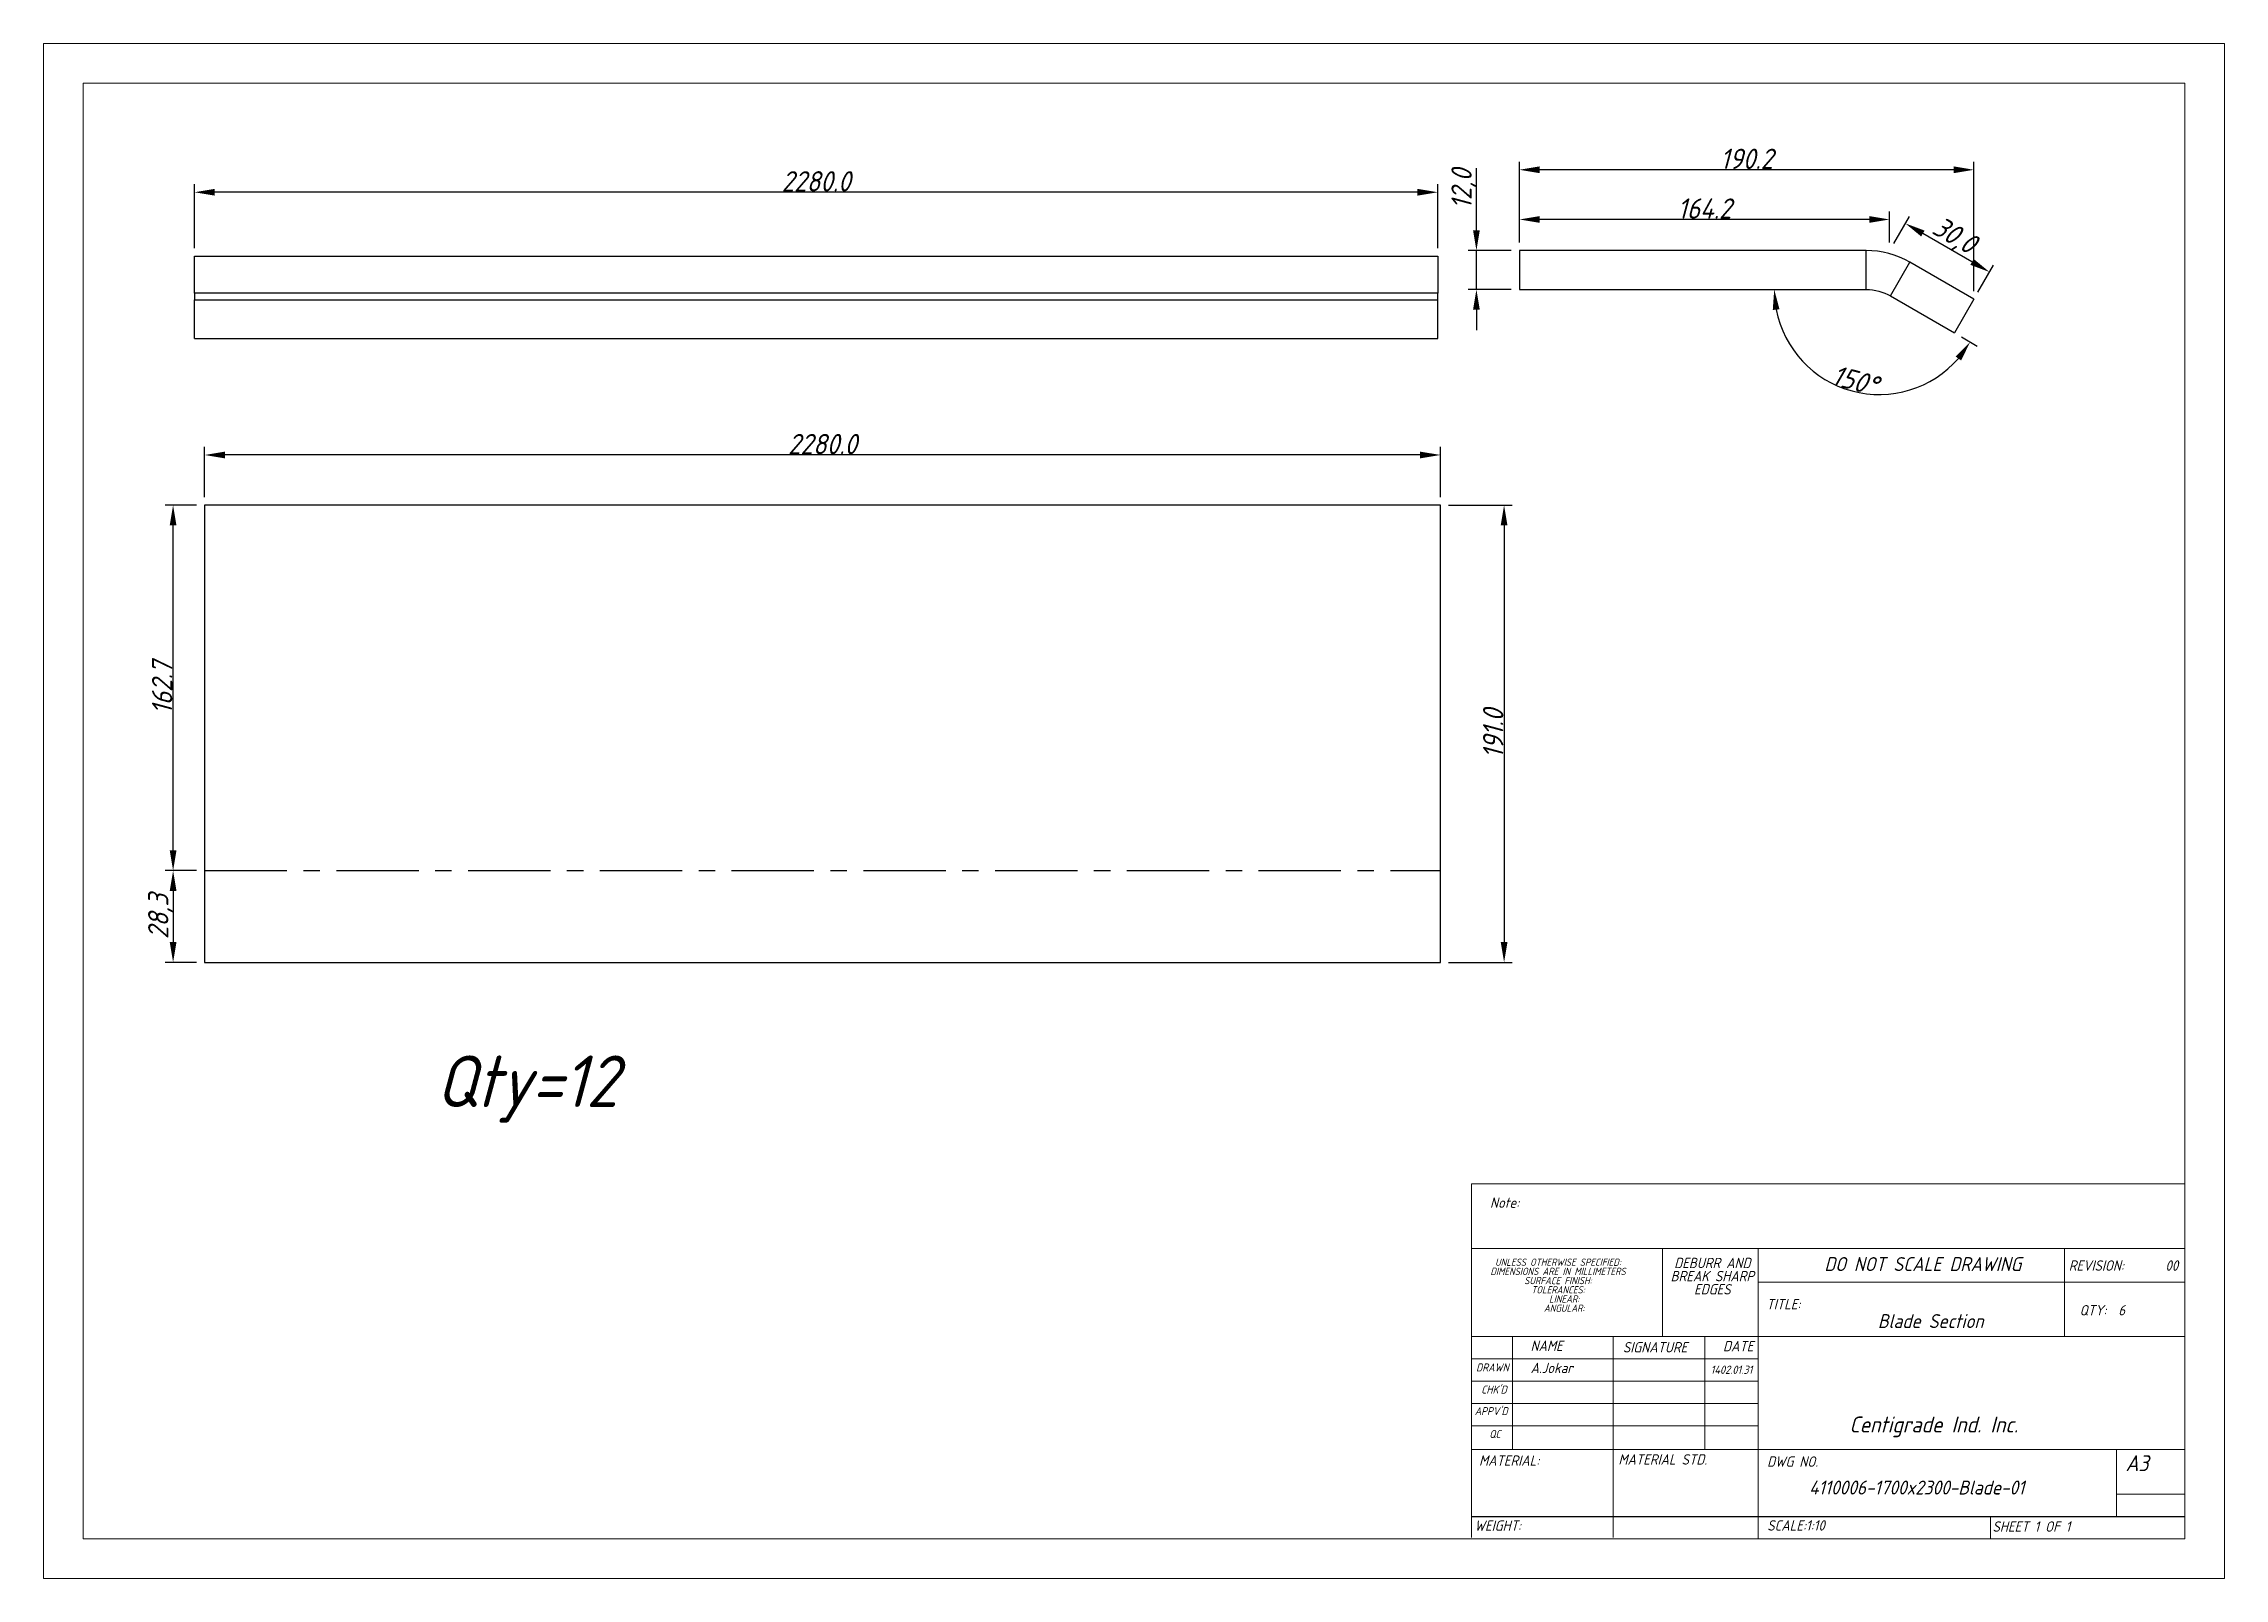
# Model space of a CAD drawing. Header units: millimetres. Extents: x -1142 to 2568, y 2116 to 2589.
# Drawn here: x 1895 to 2568, y 2116 to 2589 of the extents above; entities that cross this region are included whole.
import ezdxf

# ---------------------------------------------------------------- set-up
doc = ezdxf.new("R2010")
doc.units = ezdxf.units.MM
doc.header["$LTSCALE"] = 2
doc.header["$PDSIZE"] = -1
doc.linetypes.add('CENTERX2', pattern=[20.32, 12.7, -2.54, 2.54, -2.54])
doc.linetypes.add('SLD-Solid', pattern=[0])
doc.styles.add('GENISO', font='geniso.shx', dxfattribs={"oblique": 15})
doc.dimstyles.new('Scale', dxfattribs={"dimscale": 2.5, "dimtxt": 2.5, "dimasz": 2.5, "dimexe": 1, "dimexo": 1, "dimgap": 0.1, "dimtad": 1, "dimdec": 1, "dimzin": 0, "dimtxsty": 'GENISO', "dimcen": 2.5, "dimclrd": 1, "dimclre": 1, "dimclrt": 256, "dimadec": 0, "dimazin": 0, "dimtfac": 1, "dimtdec": 1, "dimtmove": 0, "dimatfit": 3, "dimfxl": 1, "dimtzin": 0, "dimlwd": -1, "dimlwe": -1, "dimarcsym": 0})

msp = doc.modelspace()

# ---------------------------------------------------------------- texts
at = {"style": 'GENISO', "oblique": 15}
msp.add_text('Qty=12', height=15.911, dxfattribs=at).set_placement((2016.4, 2261.02))
at = {"attachment_point": 5, "style": 'GENISO'}
for s, insert, char_height in [('Note:', (2346.08, 2231.53), 3.196), ('UNLESS OTHERWISE SPECIFIED:', (2362.55, 2213.17), 2.237), ('DEBURR AND', (2410.15, 2212.93), 3.196), ('DO NOT SCALE DRAWING', (2475.08, 2212.59), 4.302), ('REVISION:       00', (2536.97, 2212.14), 3.1958), ('DIMENSIONS ARE IN MILLIMETERS', (2362.55, 2210.34), 2.237), ('SURFACE FINISH:', (2362.55, 2207.5), 2.237), ('BREAK SHARP', (2410.15, 2208.88), 3.1958), ('EDGES', (2410.15, 2204.82), 3.196), ('TOLERANCES:', (2362.55, 2204.66), 2.237), ('ANGULAR:', (2364.47, 2198.99), 2.237), ('LINEAR:', (2364.47, 2201.83), 2.237), ('TITLE:', (2432.09, 2200.25), 3.196), ('QTY:  6', (2530.45, 2198.36), 3.196), ('Blade Section', (2477.5, 2195.01), 4.302), ('NAME', (2359.04, 2187.39), 3.196), ('SIGNATURE', (2392.5, 2186.94), 3.196), ('DATE', (2418.13, 2187.29), 3.196), ('DRAWN', (2342.32, 2180.72), 2.458), ('A.Jokar', (2360.61, 2180.56), 3.196), ('1402.01.31', (2416.06, 2180.01), 2.557), ("CHK'D", (2342.8, 2173.88), 2.458), ("APPV'D", (2341.93, 2167.24), 2.458), ('QC', (2343.1, 2160.19), 2.458), ('Centigrade Ind. Inc.', (2478.44, 2162.38), 4.9166), ('MATERIAL:', (2347.48, 2151.99), 3.196), ('MATERIAL STD.', (2394.85, 2152.35), 3.1958), ('DWG NO.', (2434.9, 2151.68), 3.196), ('A3', (2541.15, 2151.18), 4.917), ('4110006-1700x2300-Blade-01', (2473.2, 2143.68), 4.302), ('WEIGHT:', (2343.97, 2131.92), 3.196), ('SCALE:1:10', (2435.96, 2131.99), 3.196), ('SHEET 1 OF 1', (2508.58, 2131.65), 3.1958)]:
    msp.add_mtext(s, dxfattribs=dict(at, insert=insert, char_height=char_height))

# ---------------------------------------------------------------- blocks, each defined once
blk = doc.blocks.new('*D43')
at = {"color": 1, "transparency": 16777216}
for p, q in [((1941.95, 2525.88), (1941.95, 2545.63)), ((2319.21, 2543.13), (1948.2, 2543.13)), ((2325.46, 2525.88), (2325.46, 2545.63))]:
    blk.add_line(p, q, dxfattribs=at)
for points in [[(1948.2, 2544.18), (1948.2, 2542.09), (1941.95, 2543.13)], [(2319.21, 2544.18), (2319.21, 2542.09), (2325.46, 2543.13)]]:
    blk.add_solid(points, dxfattribs=at)
at = {"layer": 'Defpoints', "color": 0, "transparency": 16777216}
for p in [(1941.95, 2543.13), (1941.95, 2523.38), (2325.46, 2523.38)]:
    blk.add_point(p, dxfattribs=at)
at = {"transparency": 16777216, "insert": (2133.7, 2546.51), "char_height": 6.25, "attachment_point": 5, "style": 'GENISO'}
blk.add_mtext('2280.0', dxfattribs=at)
blk = doc.blocks.new('*D44')
at = {"color": 1, "transparency": 16777216}
for p, q in [((2350.63, 2527.65), (2350.63, 2552.56)), ((2484.58, 2550.06), (2356.88, 2550.06)), ((2490.83, 2512.65), (2490.83, 2552.56))]:
    blk.add_line(p, q, dxfattribs=at)
for points in [[(2356.88, 2551.11), (2356.88, 2549.02), (2350.63, 2550.06)], [(2484.58, 2551.11), (2484.58, 2549.02), (2490.83, 2550.06)]]:
    blk.add_solid(points, dxfattribs=at)
at = {"layer": 'Defpoints', "color": 0, "transparency": 16777216}
for p in [(2350.63, 2550.06), (2350.63, 2525.15), (2490.83, 2510.15)]:
    blk.add_point(p, dxfattribs=at)
at = {"transparency": 16777216, "insert": (2420.73, 2553.44), "char_height": 6.25, "attachment_point": 5, "style": 'GENISO'}
blk.add_mtext('190.2', dxfattribs=at)
blk = doc.blocks.new('*D45')
at = {"color": 1, "transparency": 16777216}
for p, q in [((2466.09, 2527.32), (2470.93, 2535.69)), ((2490.25, 2521.65), (2475.1, 2530.4)), ((2492.08, 2512.32), (2496.91, 2520.69))]:
    blk.add_line(p, q, dxfattribs=at)
for points in [[(2475.62, 2531.31), (2474.57, 2529.5), (2469.68, 2533.53)], [(2490.77, 2522.56), (2489.73, 2520.75), (2495.66, 2518.53)]]:
    blk.add_solid(points, dxfattribs=at)
at = {"layer": 'Defpoints', "color": 0, "transparency": 16777216}
for p in [(2469.68, 2533.53), (2464.84, 2525.15), (2490.83, 2510.15)]:
    blk.add_point(p, dxfattribs=at)
at = {"transparency": 16777216, "insert": (2484.59, 2529.36), "char_height": 6.25, "attachment_point": 5, "rotation": 330, "style": 'GENISO'}
blk.add_mtext('30,0', dxfattribs=at)
blk = doc.blocks.new('*D46')
at = {"color": 1, "transparency": 16777216}
for p, q in [((2350.63, 2527.65), (2350.63, 2537.24)), ((2464.84, 2527.65), (2464.84, 2537.24)), ((2458.59, 2534.74), (2356.88, 2534.74))]:
    blk.add_line(p, q, dxfattribs=at)
for points in [[(2356.88, 2535.78), (2356.88, 2533.7), (2350.63, 2534.74)], [(2458.59, 2535.78), (2458.59, 2533.7), (2464.84, 2534.74)]]:
    blk.add_solid(points, dxfattribs=at)
at = {"layer": 'Defpoints', "color": 0, "transparency": 16777216}
for p in [(2350.63, 2534.74), (2350.63, 2525.15), (2464.84, 2525.15)]:
    blk.add_point(p, dxfattribs=at)
at = {"transparency": 16777216, "insert": (2407.74, 2538.11), "char_height": 6.25, "attachment_point": 5, "style": 'GENISO'}
blk.add_mtext('164.2', dxfattribs=at)
blk = doc.blocks.new('*D47')
at = {"color": 1, "transparency": 16777216}
for p, q in [((2337.38, 2531.4), (2337.38, 2550.59)), ((2348.13, 2525.15), (2334.88, 2525.15)), ((2337.38, 2513.15), (2337.38, 2525.15)), ((2348.13, 2513.15), (2334.88, 2513.15)), ((2337.38, 2506.9), (2337.38, 2500.65))]:
    blk.add_line(p, q, dxfattribs=at)
for points in [[(2336.34, 2531.4), (2338.42, 2531.4), (2337.38, 2525.15)], [(2336.34, 2506.9), (2338.42, 2506.9), (2337.38, 2513.15)]]:
    blk.add_solid(points, dxfattribs=at)
at = {"layer": 'Defpoints', "color": 0, "transparency": 16777216}
for p in [(2337.38, 2525.15), (2350.63, 2525.15), (2350.63, 2513.15)]:
    blk.add_point(p, dxfattribs=at)
at = {"transparency": 16777216, "insert": (2333.53, 2544.12), "char_height": 6.25, "attachment_point": 5, "rotation": 90, "style": 'GENISO'}
blk.add_mtext('12,0', dxfattribs=at)
blk = doc.blocks.new('*D48')
at = {"color": 1, "transparency": 16777216}
blk.add_line((2486.99, 2498.51), (2491.85, 2495.7), dxfattribs=at)
blk.add_arc((2461.63, 2513.15), 32.39, 191.07176, 318.92824, dxfattribs=at)
for points in [[(2428.8, 2506.83), (2430.88, 2507.03), (2429.24, 2513.15)], [(2485.2, 2492.47), (2486.9, 2491.26), (2489.68, 2496.95)]]:
    blk.add_solid(points, dxfattribs=at)
at = {"layer": 'Defpoints', "color": 0, "transparency": 16777216}
for p in [(2350.63, 2513.15), (2457.61, 2513.15), (2465.11, 2511.14), (2484.83, 2499.76), (2440.81, 2488.34)]:
    blk.add_point(p, dxfattribs=at)
at = {"transparency": 16777216, "insert": (2454.12, 2485.12), "char_height": 6.25, "attachment_point": 5, "rotation": 345, "style": 'GENISO'}
blk.add_mtext('150°', dxfattribs=at)
blk = doc.blocks.new('*D49')
at = {"color": 1, "transparency": 16777216}
for p, q in [((2328.78, 2446.64), (2348.42, 2446.64)), ((2345.92, 2440.39), (2345.92, 2311.89)), ((2328.78, 2305.64), (2348.42, 2305.64))]:
    blk.add_line(p, q, dxfattribs=at)
for points in [[(2344.88, 2440.39), (2346.96, 2440.39), (2345.92, 2446.64)], [(2344.88, 2311.89), (2346.96, 2311.89), (2345.92, 2305.64)]]:
    blk.add_solid(points, dxfattribs=at)
at = {"layer": 'Defpoints', "color": 0, "transparency": 16777216}
for p in [(2326.28, 2446.64), (2326.28, 2305.64), (2345.92, 2305.64)]:
    blk.add_point(p, dxfattribs=at)
at = {"transparency": 16777216, "insert": (2342.55, 2376.14), "char_height": 6.25, "attachment_point": 5, "rotation": 90, "style": 'GENISO'}
blk.add_mtext('191.0', dxfattribs=at)
blk = doc.blocks.new('*D50')
at = {"color": 1, "transparency": 16777216}
for p, q in [((1945.09, 2449.14), (1945.09, 2464.61)), ((2320.03, 2462.11), (1951.34, 2462.11)), ((2326.28, 2449.14), (2326.28, 2464.61))]:
    blk.add_line(p, q, dxfattribs=at)
for points in [[(1951.34, 2463.15), (1951.34, 2461.07), (1945.09, 2462.11)], [(2320.03, 2463.15), (2320.03, 2461.07), (2326.28, 2462.11)]]:
    blk.add_solid(points, dxfattribs=at)
at = {"layer": 'Defpoints', "color": 0, "transparency": 16777216}
for p in [(1945.09, 2462.11), (1945.09, 2446.64), (2326.28, 2446.64)]:
    blk.add_point(p, dxfattribs=at)
at = {"transparency": 16777216, "insert": (2135.68, 2465.48), "char_height": 6.25, "attachment_point": 5, "style": 'GENISO'}
blk.add_mtext('2280.0', dxfattribs=at)
blk = doc.blocks.new('*D51')
at = {"color": 1, "transparency": 16777216}
for p, q in [((1942.59, 2333.94), (1932.87, 2333.94)), ((1935.37, 2327.69), (1935.37, 2311.89)), ((1942.59, 2305.64), (1932.87, 2305.64))]:
    blk.add_line(p, q, dxfattribs=at)
for points in [[(1934.33, 2327.69), (1936.41, 2327.69), (1935.37, 2333.94)], [(1934.33, 2311.89), (1936.41, 2311.89), (1935.37, 2305.64)]]:
    blk.add_solid(points, dxfattribs=at)
at = {"layer": 'Defpoints', "color": 0, "transparency": 16777216}
for p in [(1945.09, 2333.94), (1935.37, 2305.64), (1945.09, 2305.64)]:
    blk.add_point(p, dxfattribs=at)
at = {"transparency": 16777216, "insert": (1931.52, 2319.79), "char_height": 6.25, "attachment_point": 5, "rotation": 90, "style": 'GENISO'}
blk.add_mtext('28,3', dxfattribs=at)
blk = doc.blocks.new('*D52')
at = {"color": 1, "transparency": 16777216}
for p, q in [((1942.59, 2446.64), (1932.87, 2446.64)), ((1935.37, 2340.19), (1935.37, 2440.39)), ((1942.59, 2333.94), (1932.87, 2333.94))]:
    blk.add_line(p, q, dxfattribs=at)
for points in [[(1934.33, 2440.39), (1936.41, 2440.39), (1935.37, 2446.64)], [(1934.33, 2340.19), (1936.41, 2340.19), (1935.37, 2333.94)]]:
    blk.add_solid(points, dxfattribs=at)
at = {"layer": 'Defpoints', "color": 0, "transparency": 16777216}
for p in [(1935.37, 2446.64), (1945.09, 2446.64), (1945.09, 2333.94)]:
    blk.add_point(p, dxfattribs=at)
at = {"transparency": 16777216, "insert": (1931.99, 2390.29), "char_height": 6.25, "attachment_point": 5, "rotation": 90, "style": 'GENISO'}
blk.add_mtext('162.7', dxfattribs=at)

# ---------------------------------------------------------------- dimensions: what is measured, and where the dimension line sits
for base, p1, p2, text, picture, middle in [((2350.63, 2550.06), (2490.83, 2510.15), (2350.63, 2525.15), '190.2', '*D44', (2420.73, 2553.44)), ((1941.95, 2543.13), (2325.46, 2523.38), (1941.95, 2523.38), '2280.0', '*D43', (2133.7, 2546.51)), ((2350.63, 2534.74), (2464.84, 2525.15), (2350.63, 2525.15), '164.2', '*D46', (2407.74, 2538.11)), ((1945.09, 2462.11), (2326.28, 2446.64), (1945.09, 2446.64), '2280.0', '*D50', (2135.68, 2465.48))]:
    dim = msp.add_linear_dim(base=base, p1=p1, p2=p2, text=text, dimstyle='Scale')
    dim.commit()
    dim.dimension.update_dxf_attribs({"geometry": picture, "text_midpoint": middle})
for base, p1, p2, picture, middle in [((2337.38, 2525.15), (2350.63, 2513.15), (2350.63, 2525.15), '*D47', (2333.53, 2544.12)), ((1935.37, 2305.64), (1945.09, 2333.94), (1945.09, 2305.64), '*D51', (1931.52, 2319.79))]:
    dim = msp.add_linear_dim(base=base, p1=p1, p2=p2, angle=90, dimstyle='Scale')
    dim.commit()
    dim.dimension.update_dxf_attribs({"geometry": picture, "text_midpoint": middle})
dim = msp.add_aligned_dim(p1=(2490.83, 2510.15), p2=(2464.84, 2525.15), distance=-9.68, dimstyle='Scale')
dim.commit()
dim.dimension.update_dxf_attribs({"geometry": '*D45', "text_midpoint": (2484.59, 2529.36)})
dim = msp.add_angular_dim_2l(base=(2440.81, 2488.34), line1=((2350.63, 2513.15), (2457.61, 2513.15)), line2=((2465.11, 2511.14), (2484.83, 2499.76)), dimstyle='Scale')
dim.commit()
dim.dimension.update_dxf_attribs({"geometry": '*D48', "text_midpoint": (2454.12, 2485.12)})
for base, p1, p2, text, picture, middle in [((1935.37, 2446.64), (1945.09, 2333.94), (1945.09, 2446.64), '162.7', '*D52', (1931.99, 2390.29)), ((2345.92, 2305.64), (2326.28, 2446.64), (2326.28, 2305.64), '191.0', '*D49', (2342.55, 2376.14))]:
    dim = msp.add_linear_dim(base=base, p1=p1, p2=p2, angle=90, text=text, dimstyle='Scale')
    dim.commit()
    dim.dimension.update_dxf_attribs({"geometry": picture, "text_midpoint": middle})

# ---------------------------------------------------------------- linework, layer by layer
at = {"color": 7, "linetype": 'Continuous', "lineweight": 25}
for p, q in [((1941.95, 2523.38), (2325.46, 2523.38)), ((1941.95, 2512), (1941.95, 2523.38)), ((2325.46, 2523.38), (2325.46, 2512)), ((2350.63, 2525.15), (2350.63, 2513.15)), ((2457.61, 2513.15), (2457.61, 2525.15)), ((2465.11, 2511.14), (2471.11, 2521.53)), ((2325.46, 2512), (1941.95, 2512)), ((1941.95, 2512), (1941.95, 2509.99)), ((1941.95, 2509.99), (2325.46, 2509.99)), ((1941.95, 2497.99), (1941.95, 2509.99)), ((2325.46, 2509.99), (2325.46, 2512)), ((2325.46, 2497.99), (2325.46, 2509.99)), ((2490.83, 2510.15), (2484.83, 2499.76)), ((1941.95, 2497.99), (2325.46, 2497.99))]:
    msp.add_line(p, q, dxfattribs=at)
for p, q in [((2326.28, 2446.64), (1945.09, 2446.64)), ((1945.09, 2446.64), (1945.09, 2305.64)), ((2326.28, 2305.64), (2326.28, 2446.64)), ((1945.09, 2305.64), (2326.28, 2305.64)), ((2335.83, 2134.71), (2555.94, 2134.71))]:
    msp.add_line(p, q)
at = {"linetype": 'CENTERX2'}
msp.add_line((1945.09, 2333.94), (2326.28, 2333.94), dxfattribs=at)
at = {"color": 7, "linetype": 'SLD-Solid', "lineweight": 0}
for p, q in [((2335.83, 2237.39), (2555.94, 2237.39)), ((2335.83, 2237.39), (2335.83, 2217.38)), ((2335.83, 2217.38), (2555.94, 2217.38)), ((2335.83, 2217.38), (2335.83, 2128.23)), ((2394.83, 2217.38), (2394.83, 2190.23)), ((2424.33, 2217.38), (2424.33, 2127.82)), ((2518.81, 2190.23), (2518.81, 2217.38)), ((2555.94, 2207.05), (2424.33, 2207.05)), ((2555.94, 2190.23), (2335.83, 2190.23)), ((2348.47, 2190.23), (2348.47, 2155.38)), ((2379.58, 2190.23), (2379.58, 2128.23)), ((2407.79, 2190.23), (2407.79, 2155.38)), ((2424.33, 2128.23), (2424.33, 2190.23)), ((2424.33, 2183.34), (2335.83, 2183.34)), ((2424.33, 2176.45), (2335.83, 2176.45)), ((2424.33, 2169.56), (2335.83, 2169.56)), ((2424.33, 2162.67), (2335.83, 2162.67)), ((2352.68, 2155.38), (2335.83, 2155.38)), ((2352.68, 2155.38), (2555.94, 2155.38)), ((2534.87, 2134.71), (2534.87, 2155.38)), ((2555.94, 2141.6), (2534.87, 2141.6)), ((2495.97, 2127.82), (2495.97, 2134.71))]:
    msp.add_line(p, q, dxfattribs=at)
for points in [[(1895.43, 2588.97), (2568.1, 2588.97), (2568.1, 2115.67), (1895.43, 2115.67)], [(1907.58, 2576.81), (2555.94, 2576.81), (2555.94, 2127.82), (1907.58, 2127.82)]]:
    msp.add_lwpolyline(points, close=True, dxfattribs=at)
at = {"color": 7, "linetype": 'Continuous', "lineweight": 25}
for points in [[(2490.83, 2510.15), (2471.11, 2521.53, 0.131652), (2457.61, 2525.15), (2350.63, 2525.15)], [(2350.63, 2513.15), (2457.61, 2513.15, -0.131652), (2465.11, 2511.14), (2484.83, 2499.76)]]:
    msp.add_lwpolyline(points, format="xyb", dxfattribs=at)

msp.set_redraw_order([(e.dxf.handle, doc.entitydb.next_handle()) for e in msp.query("TEXT MTEXT ATTDEF DIMENSION ARC_DIMENSION")])  # texts and dimensions are drawn at this point

doc.saveas('drawing.dxf')
